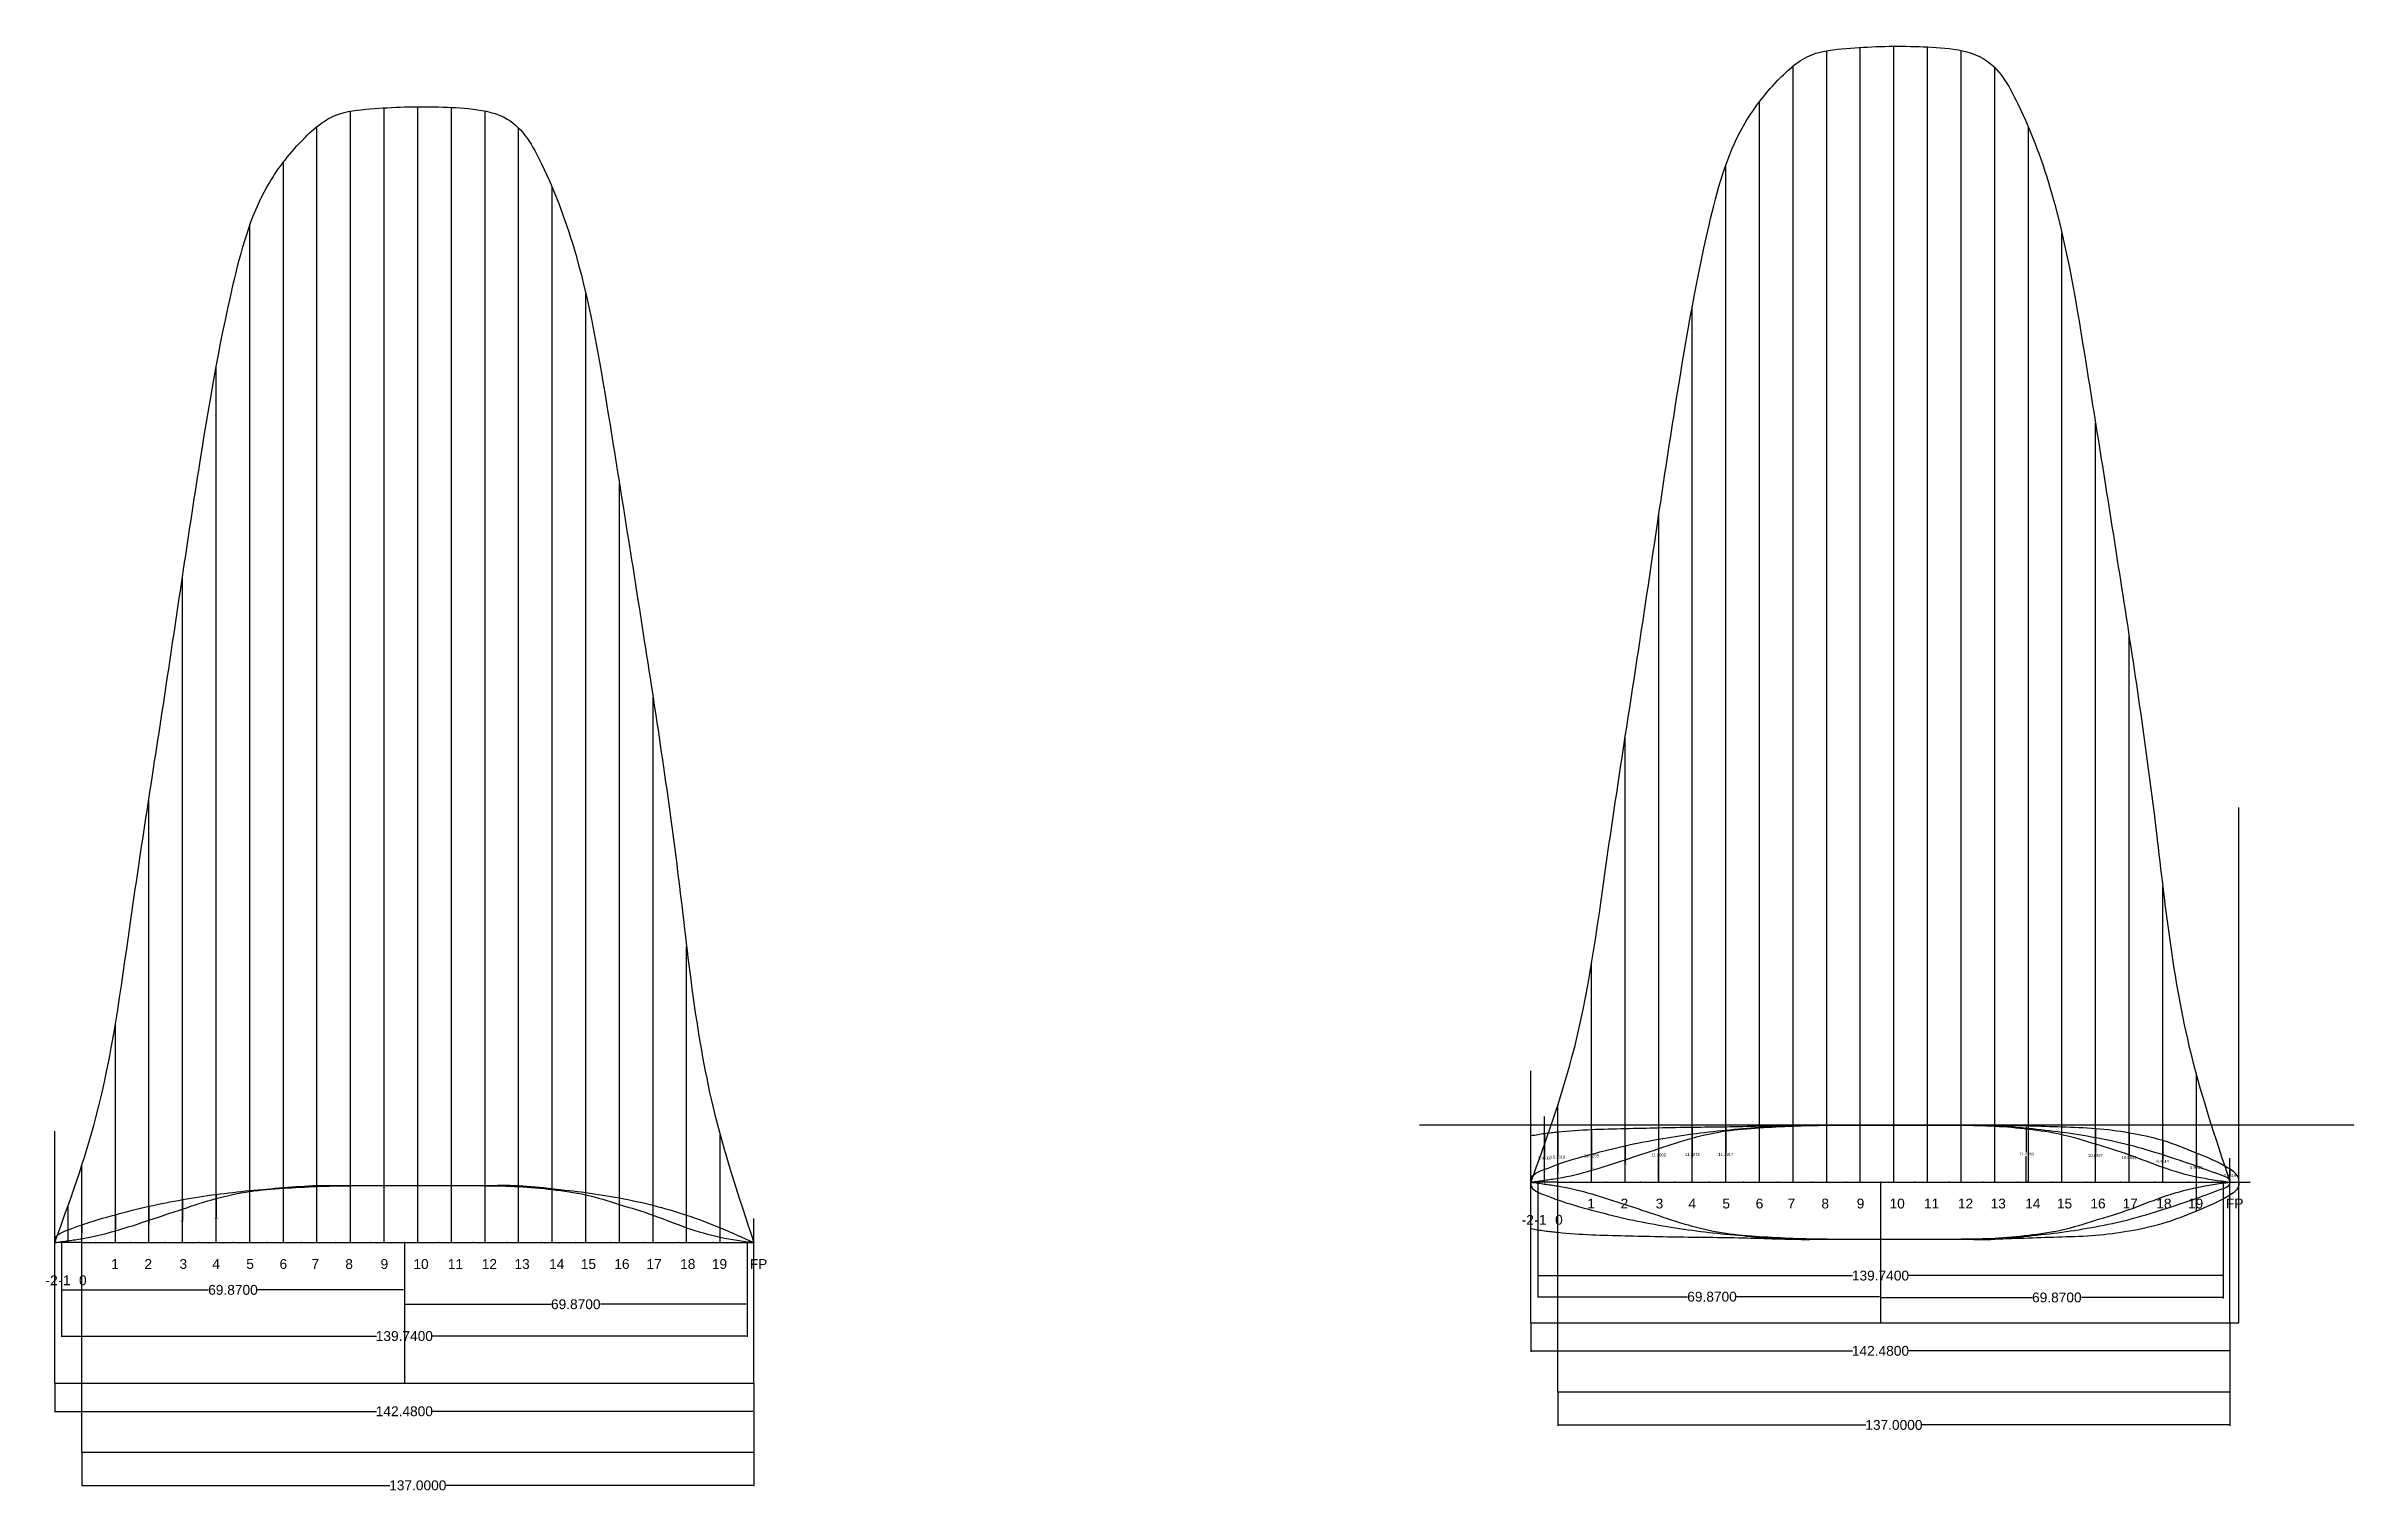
# Model space of a CAD drawing. Header units: inches. Extents: x 2352 to 5451, y 15 to 423.
# Drawn here: x 3919.6 to 4390, y 128.4 to 423.1 of the extents above; entities that cross this region are included whole.
import ezdxf

# ---------------------------------------------------------------- set-up
doc = ezdxf.new("R2010")
doc.units = ezdxf.units.IN
doc.header["$MEASUREMENT"] = 0
doc.styles.get("Standard").update_dxf_attribs({"font": 'arial.ttf'})
doc.dimstyles.get("Standard").update_dxf_attribs({"dimtxt": 0.18, "dimasz": 0.18, "dimexe": 0.18, "dimexo": 0.0625, "dimgap": 0.09, "dimtad": 0, "dimtih": 1, "dimtoh": 1, "dimdec": 4, "dimzin": 0, "dimdsep": 46, "dimtxsty": 'Standard', "dimcen": 0.09, "dimadec": 0, "dimazin": 0, "dimtfac": 1, "dimtdec": 4, "dimtofl": 0, "dimtmove": 0, "dimatfit": 3, "dimfxl": 1, "dimtolj": 1, "dimtzin": 0, "dimarcsym": 0})

msp = doc.modelspace()

# ---------------------------------------------------------------- texts
for s, p in [('1', (4233.74273, 186.1593)), ('2', (4240.5244, 186.1593)), ('3', (4247.67264, 186.1593)), ('4', (4254.36266, 186.1593)), ('5', (4261.28179, 186.1593)), ('6', (4268.06346, 186.1593)), ('7', (4274.5702, 186.1593)), ('8', (4281.46301, 186.1593)), ('9', (4288.65708, 186.1593)), ('10', (4295.3471, 186.1593)), ('11', (4302.35788, 186.1593)), ('12', (4309.27701, 186.1593)), ('13', (4315.94733, 186.1593)), ('14', (4323.00393, 186.1593)), ('15', (4329.46484, 186.1593)), ('16', (4336.29234, 186.1593)), ('17', (4342.84489, 186.1593)), ('18', (4349.7182, 186.1593)), ('19', (4356.17912, 186.1593)), ('FP', (4363.92305, 186.1593)), ('-2', (4220.36486, 182.83353)), ('-1', (4222.97672, 182.83353)), ('0', (4227.18513, 182.85011)), ('1', (3932.86149, 173.83441)), ('2', (3939.64316, 173.83441)), ('3', (3946.7914, 173.83441)), ('4', (3953.48142, 173.83441)), ('5', (3960.40056, 173.83441)), ('6', (3967.18222, 173.83441)), ('7', (3973.68896, 173.83441)), ('8', (3980.58178, 173.83441)), ('9', (3987.77584, 173.83441)), ('10', (3994.46586, 173.83441)), ('11', (4001.47664, 173.83441)), ('12', (4008.39578, 173.83441)), ('13', (4015.0661, 173.83441)), ('14', (4022.12269, 173.83441)), ('15', (4028.58361, 173.83441)), ('16', (4035.4111, 173.83441)), ('17', (4041.96365, 173.83441)), ('18', (4048.83697, 173.83441)), ('19', (4055.29788, 173.83441)), ('FP', (4063.04181, 173.83441)), ('-2', (3919.48362, 170.50865)), ('-1', (3922.09548, 170.50865)), ('0', (3926.30389, 170.52523))]:
    msp.add_text(s, height=2).set_placement(p)

# ---------------------------------------------------------------- blocks, each defined once
blk = doc.blocks.new('*D111')
at = {"color": 0, "lineweight": -2, "transparency": 16777216}
for p, q in [((3922.75, 179.14), (3922.75, 159.96)), ((4062.49, 179.14), (4062.49, 159.96)), ((3922.93, 160.14), (3986.93, 160.14)), ((4062.31, 160.14), (3998.32, 160.14))]:
    blk.add_line(p, q, dxfattribs=at)
at = {"color": 0, "transparency": 16777216}
for points in [[(3922.93, 160.17), (3922.93, 160.11), (3922.75, 160.14)], [(4062.31, 160.17), (4062.31, 160.11), (4062.49, 160.14)]]:
    blk.add_solid(points, dxfattribs=at)
at = {"layer": 'Defpoints', "color": 0, "transparency": 16777216}
for p in [(3922.75, 179.2), (4062.49, 179.2), (4062.49, 160.14)]:
    blk.add_point(p, dxfattribs=at)
at = {"color": 0, "transparency": 16777216, "insert": (3992.62, 160.14), "char_height": 2, "attachment_point": 5}
blk.add_mtext('\\A1;139.7400', dxfattribs=at)
blk = doc.blocks.new('*D152')
at = {"color": 0, "lineweight": -2, "transparency": 16777216}
for p, q in [((3992.62, 179.14), (3992.62, 166.44)), ((4062.49, 179.14), (4062.49, 166.44)), ((3992.8, 166.62), (4022.54, 166.62)), ((4062.31, 166.62), (4032.58, 166.62))]:
    blk.add_line(p, q, dxfattribs=at)
at = {"color": 0, "transparency": 16777216}
for points in [[(3992.8, 166.65), (3992.8, 166.59), (3992.62, 166.62)], [(4062.31, 166.65), (4062.31, 166.59), (4062.49, 166.62)]]:
    blk.add_solid(points, dxfattribs=at)
at = {"layer": 'Defpoints', "color": 0, "transparency": 16777216}
for p in [(3992.62, 179.2), (4062.49, 179.2), (4062.49, 166.62)]:
    blk.add_point(p, dxfattribs=at)
at = {"color": 0, "transparency": 16777216, "insert": (4027.56, 166.62), "char_height": 2, "attachment_point": 5}
blk.add_mtext('\\A1;69.8700', dxfattribs=at)
blk = doc.blocks.new('*D153')
at = {"color": 0, "lineweight": -2, "transparency": 16777216}
for p, q in [((3922.75, 179.14), (3922.75, 169.37)), ((3992.62, 179.14), (3992.62, 169.37)), ((3922.93, 169.55), (3952.67, 169.55)), ((3992.44, 169.55), (3962.71, 169.55))]:
    blk.add_line(p, q, dxfattribs=at)
at = {"color": 0, "transparency": 16777216}
for points in [[(3922.93, 169.58), (3922.93, 169.52), (3922.75, 169.55)], [(3992.44, 169.58), (3992.44, 169.52), (3992.62, 169.55)]]:
    blk.add_solid(points, dxfattribs=at)
at = {"layer": 'Defpoints', "color": 0, "transparency": 16777216}
for p in [(3922.75, 179.2), (3992.62, 179.2), (3922.75, 169.55)]:
    blk.add_point(p, dxfattribs=at)
at = {"color": 0, "transparency": 16777216, "insert": (3957.69, 169.55), "char_height": 2, "attachment_point": 5}
blk.add_mtext('\\A1;69.8700', dxfattribs=at)
blk = doc.blocks.new('*D154')
at = {"color": 0, "lineweight": -2, "transparency": 16777216}
for p, q in [((3921.38, 150.47), (3921.38, 144.62)), ((4063.86, 150.47), (4063.86, 144.62)), ((3921.56, 144.8), (3986.93, 144.8)), ((4063.68, 144.8), (3998.32, 144.8))]:
    blk.add_line(p, q, dxfattribs=at)
at = {"color": 0, "transparency": 16777216}
for points in [[(3921.56, 144.83), (3921.56, 144.77), (3921.38, 144.8)], [(4063.68, 144.83), (4063.68, 144.77), (4063.86, 144.8)]]:
    blk.add_solid(points, dxfattribs=at)
at = {"layer": 'Defpoints', "color": 0, "transparency": 16777216}
for p in [(3921.38, 150.53), (4063.86, 150.53), (4063.86, 144.8)]:
    blk.add_point(p, dxfattribs=at)
at = {"color": 0, "transparency": 16777216, "insert": (3992.62, 144.8), "char_height": 2, "attachment_point": 5}
blk.add_mtext('\\A1;142.4800', dxfattribs=at)
blk = doc.blocks.new('*D155')
at = {"color": 0, "lineweight": -2, "transparency": 16777216}
for p, q in [((3926.86, 136.33), (3926.86, 129.52)), ((4063.86, 136.33), (4063.86, 129.52)), ((3927.04, 129.7), (3989.67, 129.7)), ((4063.68, 129.7), (4001.06, 129.7))]:
    blk.add_line(p, q, dxfattribs=at)
at = {"color": 0, "transparency": 16777216}
for points in [[(3927.04, 129.73), (3927.04, 129.67), (3926.86, 129.7)], [(4063.68, 129.73), (4063.68, 129.67), (4063.86, 129.7)]]:
    blk.add_solid(points, dxfattribs=at)
at = {"layer": 'Defpoints', "color": 0, "transparency": 16777216}
for p in [(3926.86, 136.39), (4063.86, 136.39), (4063.86, 129.7)]:
    blk.add_point(p, dxfattribs=at)
at = {"color": 0, "transparency": 16777216, "insert": (3995.36, 129.7), "char_height": 2, "attachment_point": 5}
blk.add_mtext('\\A1;137.0000', dxfattribs=at)
blk = doc.blocks.new('*D157')
at = {"color": 0, "lineweight": -2, "transparency": 16777216}
for p, q in [((3926.86, 182.65), (3926.86, 181.2)), ((3926.86, 179.38), (3926.86, 180.84)), ((3926.93, 182.83), (3927.04, 182.83)), ((3926.93, 179.2), (3927.04, 179.2))]:
    blk.add_line(p, q, dxfattribs=at)
at = {"color": 0, "transparency": 16777216}
for points in [[(3926.83, 182.65), (3926.89, 182.65), (3926.86, 182.83)], [(3926.83, 179.38), (3926.89, 179.38), (3926.86, 179.2)]]:
    blk.add_solid(points, dxfattribs=at)
at = {"layer": 'Defpoints', "color": 0, "transparency": 16777216}
for p in [(3926.86, 182.83), (3926.86, 179.2), (3926.86, 179.2)]:
    blk.add_point(p, dxfattribs=at)
at = {"color": 0, "transparency": 16777216, "insert": (3926.86, 181.02), "char_height": 0.18, "attachment_point": 5}
blk.add_mtext('\\A1;3.6318', dxfattribs=at)
blk = doc.blocks.new('*D158')
at = {"color": 0, "lineweight": -2, "transparency": 16777216}
for p, q in [((3933.71, 184.71), (3933.71, 182.23)), ((3933.78, 184.89), (3933.89, 184.89)), ((3933.71, 179.38), (3933.71, 181.86)), ((3933.78, 179.2), (3933.89, 179.2))]:
    blk.add_line(p, q, dxfattribs=at)
at = {"color": 0, "transparency": 16777216}
for points in [[(3933.68, 184.71), (3933.74, 184.71), (3933.71, 184.89)], [(3933.68, 179.38), (3933.74, 179.38), (3933.71, 179.2)]]:
    blk.add_solid(points, dxfattribs=at)
at = {"layer": 'Defpoints', "color": 0, "transparency": 16777216}
for p in [(3933.71, 184.89), (3933.71, 179.2), (3933.71, 179.2)]:
    blk.add_point(p, dxfattribs=at)
at = {"color": 0, "transparency": 16777216, "insert": (3933.71, 182.05), "char_height": 0.18, "attachment_point": 5}
blk.add_mtext('\\A1;5.6864', dxfattribs=at)
blk = doc.blocks.new('*D159')
at = {"color": 0, "lineweight": -2, "transparency": 16777216}
for p, q in [((3940.56, 186.42), (3940.56, 183.08)), ((3940.63, 186.6), (3940.74, 186.6)), ((3940.56, 179.38), (3940.56, 182.72)), ((3940.63, 179.2), (3940.74, 179.2))]:
    blk.add_line(p, q, dxfattribs=at)
at = {"color": 0, "transparency": 16777216}
for points in [[(3940.53, 186.42), (3940.59, 186.42), (3940.56, 186.6)], [(3940.53, 179.38), (3940.59, 179.38), (3940.56, 179.2)]]:
    blk.add_solid(points, dxfattribs=at)
at = {"layer": 'Defpoints', "color": 0, "transparency": 16777216}
for p in [(3940.56, 186.6), (3940.56, 179.2), (3940.56, 179.2)]:
    blk.add_point(p, dxfattribs=at)
at = {"color": 0, "transparency": 16777216, "insert": (3940.56, 182.9), "char_height": 0.18, "attachment_point": 5}
blk.add_mtext('\\A1;7.4000', dxfattribs=at)
blk = doc.blocks.new('*D160')
at = {"color": 0, "lineweight": -2, "transparency": 16777216}
for p, q in [((3947.41, 187.78), (3947.41, 183.76)), ((3947.48, 187.96), (3947.59, 187.96)), ((3947.41, 179.38), (3947.41, 183.4)), ((3947.48, 179.2), (3947.59, 179.2))]:
    blk.add_line(p, q, dxfattribs=at)
at = {"color": 0, "transparency": 16777216}
for points in [[(3947.38, 187.78), (3947.44, 187.78), (3947.41, 187.96)], [(3947.38, 179.38), (3947.44, 179.38), (3947.41, 179.2)]]:
    blk.add_solid(points, dxfattribs=at)
at = {"layer": 'Defpoints', "color": 0, "transparency": 16777216}
for p in [(3947.41, 187.96), (3947.41, 179.2), (3947.41, 179.2)]:
    blk.add_point(p, dxfattribs=at)
at = {"color": 0, "transparency": 16777216, "insert": (3947.41, 183.58), "char_height": 0.18, "attachment_point": 5}
blk.add_mtext('\\A1;8.7553', dxfattribs=at)
blk = doc.blocks.new('*D161')
at = {"color": 0, "lineweight": -2, "transparency": 16777216}
for p, q in [((3954.26, 188.84), (3954.26, 184.29)), ((3954.33, 189.02), (3954.44, 189.02)), ((3954.26, 179.38), (3954.26, 183.93)), ((3954.33, 179.2), (3954.44, 179.2))]:
    blk.add_line(p, q, dxfattribs=at)
at = {"color": 0, "transparency": 16777216}
for points in [[(3954.23, 188.84), (3954.29, 188.84), (3954.26, 189.02)], [(3954.23, 179.38), (3954.29, 179.38), (3954.26, 179.2)]]:
    blk.add_solid(points, dxfattribs=at)
at = {"layer": 'Defpoints', "color": 0, "transparency": 16777216}
for p in [(3954.26, 189.02), (3954.26, 179.2), (3954.26, 179.2)]:
    blk.add_point(p, dxfattribs=at)
at = {"color": 0, "transparency": 16777216, "insert": (3954.26, 184.11), "char_height": 0.18, "attachment_point": 5}
blk.add_mtext('\\A1;9.8175', dxfattribs=at)
blk = doc.blocks.new('*D112')
at = {"color": 0, "lineweight": -2, "transparency": 16777216}
for p, q in [((4223.63, 191.46), (4223.63, 172.28)), ((4363.37, 191.46), (4363.37, 172.28)), ((4223.81, 172.46), (4287.81, 172.46)), ((4363.19, 172.46), (4299.2, 172.46))]:
    blk.add_line(p, q, dxfattribs=at)
at = {"color": 0, "transparency": 16777216}
for points in [[(4223.81, 172.49), (4223.81, 172.43), (4223.63, 172.46)], [(4363.19, 172.49), (4363.19, 172.43), (4363.37, 172.46)]]:
    blk.add_solid(points, dxfattribs=at)
at = {"layer": 'Defpoints', "color": 0, "transparency": 16777216}
for p in [(4223.63, 191.53), (4363.37, 191.53), (4363.37, 172.46)]:
    blk.add_point(p, dxfattribs=at)
at = {"color": 0, "transparency": 16777216, "insert": (4293.5, 172.46), "char_height": 2, "attachment_point": 5}
blk.add_mtext('\\A1;139.7400', dxfattribs=at)
blk = doc.blocks.new('*D162')
at = {"color": 0, "lineweight": -2, "transparency": 16777216}
for p, q in [((4293.5, 191.46), (4293.5, 167.82)), ((4363.37, 191.46), (4363.37, 167.82)), ((4293.68, 168), (4324.43, 168)), ((4363.19, 168), (4334.47, 168))]:
    blk.add_line(p, q, dxfattribs=at)
at = {"color": 0, "transparency": 16777216}
for points in [[(4293.68, 168.03), (4293.68, 167.97), (4293.5, 168)], [(4363.19, 168.03), (4363.19, 167.97), (4363.37, 168)]]:
    blk.add_solid(points, dxfattribs=at)
at = {"layer": 'Defpoints', "color": 0, "transparency": 16777216}
for p in [(4293.5, 191.53), (4363.37, 191.53), (4363.37, 168)]:
    blk.add_point(p, dxfattribs=at)
at = {"color": 0, "transparency": 16777216, "insert": (4329.45, 168), "char_height": 2, "attachment_point": 5}
blk.add_mtext('\\A1;69.8700', dxfattribs=at)
blk = doc.blocks.new('*D163')
at = {"color": 0, "lineweight": -2, "transparency": 16777216}
for p, q in [((4223.63, 191.46), (4223.63, 167.98)), ((4293.5, 191.46), (4293.5, 167.98)), ((4223.81, 168.16), (4254.15, 168.16)), ((4293.32, 168.16), (4264.19, 168.16))]:
    blk.add_line(p, q, dxfattribs=at)
at = {"color": 0, "transparency": 16777216}
for points in [[(4223.81, 168.19), (4223.81, 168.13), (4223.63, 168.16)], [(4293.32, 168.19), (4293.32, 168.13), (4293.5, 168.16)]]:
    blk.add_solid(points, dxfattribs=at)
at = {"layer": 'Defpoints', "color": 0, "transparency": 16777216}
for p in [(4223.63, 191.53), (4293.5, 191.53), (4223.63, 168.16)]:
    blk.add_point(p, dxfattribs=at)
at = {"color": 0, "transparency": 16777216, "insert": (4259.17, 168.16), "char_height": 2, "attachment_point": 5}
blk.add_mtext('\\A1;69.8700', dxfattribs=at)
blk = doc.blocks.new('*D164')
at = {"color": 0, "lineweight": -2, "transparency": 16777216}
for p, q in [((4222.26, 162.79), (4222.26, 156.94)), ((4364.74, 162.79), (4364.74, 156.94)), ((4222.44, 157.12), (4287.81, 157.12)), ((4364.56, 157.12), (4299.2, 157.12))]:
    blk.add_line(p, q, dxfattribs=at)
at = {"color": 0, "transparency": 16777216}
for points in [[(4222.44, 157.15), (4222.44, 157.09), (4222.26, 157.12)], [(4364.56, 157.15), (4364.56, 157.09), (4364.74, 157.12)]]:
    blk.add_solid(points, dxfattribs=at)
at = {"layer": 'Defpoints', "color": 0, "transparency": 16777216}
for p in [(4222.26, 162.86), (4364.74, 162.86), (4364.74, 157.12)]:
    blk.add_point(p, dxfattribs=at)
at = {"color": 0, "transparency": 16777216, "insert": (4293.5, 157.12), "char_height": 2, "attachment_point": 5}
blk.add_mtext('\\A1;142.4800', dxfattribs=at)
blk = doc.blocks.new('*D165')
at = {"color": 0, "lineweight": -2, "transparency": 16777216}
for p, q in [((4227.74, 148.66), (4227.74, 141.84)), ((4364.74, 148.66), (4364.74, 141.84)), ((4227.92, 142.02), (4290.55, 142.02)), ((4364.56, 142.02), (4301.94, 142.02))]:
    blk.add_line(p, q, dxfattribs=at)
at = {"color": 0, "transparency": 16777216}
for points in [[(4227.92, 142.05), (4227.92, 141.99), (4227.74, 142.02)], [(4364.56, 142.05), (4364.56, 141.99), (4364.74, 142.02)]]:
    blk.add_solid(points, dxfattribs=at)
at = {"layer": 'Defpoints', "color": 0, "transparency": 16777216}
for p in [(4227.74, 148.72), (4364.74, 148.72), (4364.74, 142.02)]:
    blk.add_point(p, dxfattribs=at)
at = {"color": 0, "transparency": 16777216, "insert": (4296.24, 142.02), "char_height": 2, "attachment_point": 5}
blk.add_mtext('\\A1;137.0000', dxfattribs=at)
blk = doc.blocks.new('*D166')
at = {"color": 0, "lineweight": -2, "transparency": 16777216}
for p, q in [((4227.74, 194.98), (4227.74, 193.53)), ((4227.74, 191.71), (4227.74, 193.16)), ((4227.81, 195.16), (4227.92, 195.16)), ((4227.81, 191.53), (4227.92, 191.53))]:
    blk.add_line(p, q, dxfattribs=at)
at = {"color": 0, "transparency": 16777216}
for points in [[(4227.71, 194.98), (4227.77, 194.98), (4227.74, 195.16)], [(4227.71, 191.71), (4227.77, 191.71), (4227.74, 191.53)]]:
    blk.add_solid(points, dxfattribs=at)
at = {"layer": 'Defpoints', "color": 0, "transparency": 16777216}
for p in [(4227.74, 195.16), (4227.74, 191.53), (4227.74, 191.53)]:
    blk.add_point(p, dxfattribs=at)
at = {"color": 0, "transparency": 16777216, "insert": (4227.74, 193.34), "char_height": 0.18, "attachment_point": 5}
blk.add_mtext('\\A1;3.6318', dxfattribs=at)
blk = doc.blocks.new('*D167')
at = {"color": 0, "lineweight": -2, "transparency": 16777216}
for p, q in [((4234.59, 197.03), (4234.59, 194.55)), ((4234.59, 191.71), (4234.59, 194.19)), ((4234.66, 197.21), (4234.77, 197.21)), ((4234.66, 191.53), (4234.77, 191.53))]:
    blk.add_line(p, q, dxfattribs=at)
at = {"color": 0, "transparency": 16777216}
for points in [[(4234.56, 197.03), (4234.62, 197.03), (4234.59, 197.21)], [(4234.56, 191.71), (4234.62, 191.71), (4234.59, 191.53)]]:
    blk.add_solid(points, dxfattribs=at)
at = {"layer": 'Defpoints', "color": 0, "transparency": 16777216}
for p in [(4234.59, 197.21), (4234.59, 191.53), (4234.59, 191.53)]:
    blk.add_point(p, dxfattribs=at)
at = {"color": 0, "transparency": 16777216, "insert": (4234.59, 194.37), "char_height": 0.18, "attachment_point": 5}
blk.add_mtext('\\A1;5.6864', dxfattribs=at)
blk = doc.blocks.new('*D168')
at = {"color": 0, "lineweight": -2, "transparency": 16777216}
for p, q in [((4241.44, 198.75), (4241.44, 195.41)), ((4241.51, 198.93), (4241.62, 198.93)), ((4241.44, 191.71), (4241.44, 195.05)), ((4241.51, 191.53), (4241.62, 191.53))]:
    blk.add_line(p, q, dxfattribs=at)
at = {"color": 0, "transparency": 16777216}
for points in [[(4241.41, 198.75), (4241.47, 198.75), (4241.44, 198.93)], [(4241.41, 191.71), (4241.47, 191.71), (4241.44, 191.53)]]:
    blk.add_solid(points, dxfattribs=at)
at = {"layer": 'Defpoints', "color": 0, "transparency": 16777216}
for p in [(4241.44, 198.93), (4241.44, 191.53), (4241.44, 191.53)]:
    blk.add_point(p, dxfattribs=at)
at = {"color": 0, "transparency": 16777216, "insert": (4241.44, 195.23), "char_height": 0.18, "attachment_point": 5}
blk.add_mtext('\\A1;7.4000', dxfattribs=at)
blk = doc.blocks.new('*D169')
at = {"color": 0, "lineweight": -2, "transparency": 16777216}
for p, q in [((4248.29, 200.1), (4248.29, 196.09)), ((4248.36, 200.28), (4248.47, 200.28)), ((4248.29, 191.71), (4248.29, 195.72)), ((4248.36, 191.53), (4248.47, 191.53))]:
    blk.add_line(p, q, dxfattribs=at)
at = {"color": 0, "transparency": 16777216}
for points in [[(4248.26, 200.1), (4248.32, 200.1), (4248.29, 200.28)], [(4248.26, 191.71), (4248.32, 191.71), (4248.29, 191.53)]]:
    blk.add_solid(points, dxfattribs=at)
at = {"layer": 'Defpoints', "color": 0, "transparency": 16777216}
for p in [(4248.29, 200.28), (4248.29, 191.53), (4248.29, 191.53)]:
    blk.add_point(p, dxfattribs=at)
at = {"color": 0, "transparency": 16777216, "insert": (4248.29, 195.9), "char_height": 0.18, "attachment_point": 5}
blk.add_mtext('\\A1;8.7553', dxfattribs=at)
blk = doc.blocks.new('*D170')
at = {"color": 0, "lineweight": -2, "transparency": 16777216}
for p, q in [((4255.14, 201.16), (4255.14, 196.62)), ((4255.21, 201.34), (4255.32, 201.34)), ((4255.14, 191.71), (4255.14, 196.25)), ((4255.21, 191.53), (4255.32, 191.53))]:
    blk.add_line(p, q, dxfattribs=at)
at = {"color": 0, "transparency": 16777216}
for points in [[(4255.11, 201.16), (4255.17, 201.16), (4255.14, 201.34)], [(4255.11, 191.71), (4255.17, 191.71), (4255.14, 191.53)]]:
    blk.add_solid(points, dxfattribs=at)
at = {"layer": 'Defpoints', "color": 0, "transparency": 16777216}
for p in [(4255.14, 201.34), (4255.14, 191.53), (4255.14, 191.53)]:
    blk.add_point(p, dxfattribs=at)
at = {"color": 0, "transparency": 16777216, "insert": (4255.14, 196.44), "char_height": 0.18, "attachment_point": 5}
blk.add_mtext('\\A1;9.8175', dxfattribs=at)
blk = doc.blocks.new('*D113')
at = {"color": 0, "lineweight": -2, "transparency": 16777216}
for p, q in [((4225, 201.24), (4225, 196.83)), ((4225.02, 201.42), (4225.18, 201.42)), ((4225, 191.64), (4225, 196.04)), ((4225.04, 191.46), (4225.18, 191.46))]:
    blk.add_line(p, q, dxfattribs=at)
at = {"color": 0, "transparency": 16777216}
for points in [[(4224.97, 201.24), (4225.03, 201.24), (4225, 201.42)], [(4224.97, 191.64), (4225.03, 191.64), (4225, 191.46)]]:
    blk.add_solid(points, dxfattribs=at)
at = {"layer": 'Defpoints', "color": 0, "transparency": 16777216}
for p in [(4224.96, 201.42), (4224.97, 191.46), (4225, 191.46)]:
    blk.add_point(p, dxfattribs=at)
at = {"color": 0, "transparency": 16777216, "insert": (4225, 196.44), "char_height": 0.6, "attachment_point": 5}
blk.add_mtext('\\A1;9.9612', dxfattribs=at)
blk = doc.blocks.new('*D176')
at = {"color": 0, "lineweight": -2, "transparency": 16777216}
for p, q in [((4227.74, 201.58), (4227.74, 197.04)), ((4227.81, 201.76), (4227.92, 201.76)), ((4227.74, 191.71), (4227.74, 196.25)), ((4227.81, 191.53), (4227.92, 191.53))]:
    blk.add_line(p, q, dxfattribs=at)
at = {"color": 0, "transparency": 16777216}
for points in [[(4227.71, 201.58), (4227.77, 201.58), (4227.74, 201.76)], [(4227.71, 191.71), (4227.77, 191.71), (4227.74, 191.53)]]:
    blk.add_solid(points, dxfattribs=at)
at = {"layer": 'Defpoints', "color": 0, "transparency": 16777216}
for p in [(4227.74, 201.76), (4227.74, 191.53), (4227.74, 191.53)]:
    blk.add_point(p, dxfattribs=at)
at = {"color": 0, "transparency": 16777216, "insert": (4227.74, 196.64), "char_height": 0.6, "attachment_point": 5}
blk.add_mtext('\\A1;10.2318', dxfattribs=at)
blk = doc.blocks.new('*D177')
at = {"color": 0, "lineweight": -2, "transparency": 16777216}
for p, q in [((4234.59, 202.07), (4234.59, 197.29)), ((4234.66, 202.25), (4234.77, 202.25)), ((4234.59, 191.71), (4234.59, 196.49)), ((4234.66, 191.53), (4234.77, 191.53))]:
    blk.add_line(p, q, dxfattribs=at)
at = {"color": 0, "transparency": 16777216}
for points in [[(4234.56, 202.07), (4234.62, 202.07), (4234.59, 202.25)], [(4234.56, 191.71), (4234.62, 191.71), (4234.59, 191.53)]]:
    blk.add_solid(points, dxfattribs=at)
at = {"layer": 'Defpoints', "color": 0, "transparency": 16777216}
for p in [(4234.59, 202.25), (4234.59, 191.53), (4234.59, 191.53)]:
    blk.add_point(p, dxfattribs=at)
at = {"color": 0, "transparency": 16777216, "insert": (4234.59, 196.89), "char_height": 0.6, "attachment_point": 5}
blk.add_mtext('\\A1;10.7255', dxfattribs=at)
blk = doc.blocks.new('*D179')
at = {"color": 0, "lineweight": -2, "transparency": 16777216}
for p, q in [((4248.29, 202.44), (4248.29, 197.47)), ((4248.36, 202.62), (4248.47, 202.62)), ((4248.29, 191.71), (4248.29, 196.68)), ((4248.36, 191.53), (4248.47, 191.53))]:
    blk.add_line(p, q, dxfattribs=at)
at = {"color": 0, "transparency": 16777216}
for points in [[(4248.26, 202.44), (4248.32, 202.44), (4248.29, 202.62)], [(4248.26, 191.71), (4248.32, 191.71), (4248.29, 191.53)]]:
    blk.add_solid(points, dxfattribs=at)
at = {"layer": 'Defpoints', "color": 0, "transparency": 16777216}
for p in [(4248.29, 202.62), (4248.29, 191.53), (4248.29, 191.53)]:
    blk.add_point(p, dxfattribs=at)
at = {"color": 0, "transparency": 16777216, "insert": (4248.29, 197.07), "char_height": 0.6, "attachment_point": 5}
blk.add_mtext('\\A1;11.0902', dxfattribs=at)
blk = doc.blocks.new('*D180')
at = {"color": 0, "lineweight": -2, "transparency": 16777216}
for p, q in [((4255.14, 202.55), (4255.14, 197.53)), ((4255.21, 202.73), (4255.32, 202.73)), ((4255.14, 191.71), (4255.14, 196.73)), ((4255.26, 191.53), (4254.96, 191.53))]:
    blk.add_line(p, q, dxfattribs=at)
at = {"color": 0, "transparency": 16777216}
for points in [[(4255.11, 202.55), (4255.17, 202.55), (4255.14, 202.73)], [(4255.11, 191.71), (4255.17, 191.71), (4255.14, 191.53)]]:
    blk.add_solid(points, dxfattribs=at)
at = {"layer": 'Defpoints', "color": 0, "transparency": 16777216}
for p in [(4255.14, 202.73), (4255.14, 191.53), (4255.32, 191.53)]:
    blk.add_point(p, dxfattribs=at)
at = {"color": 0, "transparency": 16777216, "insert": (4255.14, 197.13), "char_height": 0.6, "attachment_point": 5}
blk.add_mtext('\\A1;11.2072', dxfattribs=at)
blk = doc.blocks.new('*D181')
at = {"color": 0, "lineweight": -2, "transparency": 16777216}
for p, q in [((4261.99, 202.64), (4261.99, 197.57)), ((4262.06, 202.82), (4262.17, 202.82)), ((4261.99, 191.71), (4261.99, 196.78)), ((4262.06, 191.53), (4262.17, 191.53))]:
    blk.add_line(p, q, dxfattribs=at)
at = {"color": 0, "transparency": 16777216}
for points in [[(4261.96, 202.64), (4262.02, 202.64), (4261.99, 202.82)], [(4261.96, 191.71), (4262.02, 191.71), (4261.99, 191.53)]]:
    blk.add_solid(points, dxfattribs=at)
at = {"layer": 'Defpoints', "color": 0, "transparency": 16777216}
for p in [(4261.99, 202.82), (4261.99, 191.53), (4261.99, 191.53)]:
    blk.add_point(p, dxfattribs=at)
at = {"color": 0, "transparency": 16777216, "insert": (4261.99, 197.17), "char_height": 0.6, "attachment_point": 5}
blk.add_mtext('\\A1;11.2917', dxfattribs=at)
blk = doc.blocks.new('*D183')
at = {"color": 0, "lineweight": -2, "transparency": 16777216}
for p, q in [((4364.74, 193.98), (4364.74, 193.24)), ((4364.81, 194.16), (4364.92, 194.16)), ((4364.74, 191.71), (4364.74, 192.45)), ((4364.81, 191.53), (4364.92, 191.53))]:
    blk.add_line(p, q, dxfattribs=at)
at = {"color": 0, "transparency": 16777216}
for points in [[(4364.71, 193.98), (4364.77, 193.98), (4364.74, 194.16)], [(4364.71, 191.71), (4364.77, 191.71), (4364.74, 191.53)]]:
    blk.add_solid(points, dxfattribs=at)
at = {"layer": 'Defpoints', "color": 0, "transparency": 16777216}
for p in [(4364.74, 194.16), (4364.74, 191.53), (4364.74, 191.53)]:
    blk.add_point(p, dxfattribs=at)
at = {"color": 0, "transparency": 16777216, "insert": (4364.74, 192.84), "char_height": 0.6, "attachment_point": 5}
blk.add_mtext('\\A1;2.6319', dxfattribs=at)
blk = doc.blocks.new('*D184')
at = {"color": 0, "lineweight": -2, "transparency": 16777216}
for p, q in [((4357.89, 197.27), (4357.89, 194.89)), ((4357.89, 191.71), (4357.89, 194.09)), ((4357.96, 197.45), (4358.07, 197.45)), ((4357.96, 191.53), (4358.07, 191.53))]:
    blk.add_line(p, q, dxfattribs=at)
at = {"color": 0, "transparency": 16777216}
for points in [[(4357.86, 197.27), (4357.92, 197.27), (4357.89, 197.45)], [(4357.86, 191.71), (4357.92, 191.71), (4357.89, 191.53)]]:
    blk.add_solid(points, dxfattribs=at)
at = {"layer": 'Defpoints', "color": 0, "transparency": 16777216}
for p in [(4357.89, 197.45), (4357.89, 191.53), (4357.89, 191.53)]:
    blk.add_point(p, dxfattribs=at)
at = {"color": 0, "transparency": 16777216, "insert": (4357.89, 194.49), "char_height": 0.6, "attachment_point": 5}
blk.add_mtext('\\A1;5.9250', dxfattribs=at)
blk = doc.blocks.new('*D185')
at = {"color": 0, "lineweight": -2, "transparency": 16777216}
for p, q in [((4351.04, 199.81), (4351.04, 196.15)), ((4351.11, 199.99), (4351.22, 199.99)), ((4351.04, 191.71), (4351.04, 195.36)), ((4351.11, 191.53), (4351.22, 191.53))]:
    blk.add_line(p, q, dxfattribs=at)
at = {"color": 0, "transparency": 16777216}
for points in [[(4351.01, 199.81), (4351.07, 199.81), (4351.04, 199.99)], [(4351.01, 191.71), (4351.07, 191.71), (4351.04, 191.53)]]:
    blk.add_solid(points, dxfattribs=at)
at = {"layer": 'Defpoints', "color": 0, "transparency": 16777216}
for p in [(4351.04, 199.99), (4351.04, 191.53), (4351.04, 191.53)]:
    blk.add_point(p, dxfattribs=at)
at = {"color": 0, "transparency": 16777216, "insert": (4351.04, 195.76), "char_height": 0.6, "attachment_point": 5}
blk.add_mtext('\\A1;8.4614', dxfattribs=at)
blk = doc.blocks.new('*D186')
at = {"color": 0, "lineweight": -2, "transparency": 16777216}
for p, q in [((4344.19, 201.36), (4344.19, 196.93)), ((4344.26, 201.54), (4344.37, 201.54)), ((4344.19, 191.71), (4344.19, 196.14)), ((4344.26, 191.53), (4344.37, 191.53))]:
    blk.add_line(p, q, dxfattribs=at)
at = {"color": 0, "transparency": 16777216}
for points in [[(4344.16, 201.36), (4344.22, 201.36), (4344.19, 201.54)], [(4344.16, 191.71), (4344.22, 191.71), (4344.19, 191.53)]]:
    blk.add_solid(points, dxfattribs=at)
at = {"layer": 'Defpoints', "color": 0, "transparency": 16777216}
for p in [(4344.19, 201.54), (4344.19, 191.53), (4344.19, 191.53)]:
    blk.add_point(p, dxfattribs=at)
at = {"color": 0, "transparency": 16777216, "insert": (4344.19, 196.53), "char_height": 0.6, "attachment_point": 5}
blk.add_mtext('\\A1;10.0091', dxfattribs=at)
blk = doc.blocks.new('*D187')
at = {"color": 0, "lineweight": -2, "transparency": 16777216}
for p, q in [((4337.41, 202.42), (4337.52, 202.42)), ((4337.34, 202.24), (4337.34, 197.37)), ((4337.34, 191.71), (4337.34, 196.58)), ((4337.41, 191.53), (4337.52, 191.53))]:
    blk.add_line(p, q, dxfattribs=at)
at = {"color": 0, "transparency": 16777216}
for points in [[(4337.31, 202.24), (4337.37, 202.24), (4337.34, 202.42)], [(4337.31, 191.71), (4337.37, 191.71), (4337.34, 191.53)]]:
    blk.add_solid(points, dxfattribs=at)
at = {"layer": 'Defpoints', "color": 0, "transparency": 16777216}
for p in [(4337.34, 202.42), (4337.34, 191.53), (4337.34, 191.53)]:
    blk.add_point(p, dxfattribs=at)
at = {"color": 0, "transparency": 16777216, "insert": (4337.34, 196.97), "char_height": 0.6, "attachment_point": 5}
blk.add_mtext('\\A1;10.8927', dxfattribs=at)
blk = doc.blocks.new('*D189')
at = {"color": 0, "lineweight": -2, "transparency": 16777216}
for p, q in [((4323.58, 202.97), (4323.05, 202.97)), ((4323.23, 202.79), (4323.23, 197.64)), ((4323.23, 191.71), (4323.23, 196.85)), ((4323.58, 191.53), (4323.05, 191.53))]:
    blk.add_line(p, q, dxfattribs=at)
at = {"color": 0, "transparency": 16777216}
for points in [[(4323.2, 202.79), (4323.26, 202.79), (4323.23, 202.97)], [(4323.2, 191.71), (4323.26, 191.71), (4323.23, 191.53)]]:
    blk.add_solid(points, dxfattribs=at)
at = {"layer": 'Defpoints', "color": 0, "transparency": 16777216}
for p in [(4323.64, 202.97), (4323.23, 191.53), (4323.64, 191.53)]:
    blk.add_point(p, dxfattribs=at)
at = {"color": 0, "transparency": 16777216, "insert": (4323.23, 197.25), "char_height": 0.6, "attachment_point": 5}
blk.add_mtext('\\A1;11.4383', dxfattribs=at)

# ---------------------------------------------------------------- dimensions: what is measured, and where the dimension line sits
for base, p1, p2, picture, middle in [((4248.29492, 191.52716), (4248.29492, 202.61736), (4248.29492, 191.52716), '*D179', (4248.29492, 197.07226)), ((4255.14492, 191.52716), (4255.14492, 202.73432), (4255.32492, 191.52716), '*D180', (4255.14492, 197.13074)), ((4261.99492, 191.52716), (4261.99492, 202.8189), (4261.99492, 191.52716), '*D181', (4261.99492, 197.17303)), ((4323.233422, 191.527165), (4323.644925, 202.965508), (4323.644925, 191.527165), '*D189', (4323.233422, 197.246336)), ((4337.34492, 191.52716), (4337.34492, 202.41984), (4337.34492, 191.52716), '*D187', (4337.34492, 196.9735)), ((4225.00492, 191.45696), (4224.96198, 201.41816), (4224.9732, 191.45696), '*D113', (4225.00492, 196.43756)), ((4227.74492, 191.52716), (4227.74492, 201.75894), (4227.74492, 191.52716), '*D176', (4227.74492, 196.64305)), ((4234.59492, 191.52716), (4234.59492, 202.25266), (4234.59492, 191.52716), '*D177', (4234.59492, 196.88991)), ((4344.19492, 191.52716), (4344.19492, 201.53629), (4344.19492, 191.52716), '*D186', (4344.19492, 196.53173)), ((4351.04492, 191.52716), (4351.04492, 199.98859), (4351.04492, 191.52716), '*D185', (4351.04492, 195.75788)), ((4357.89492, 191.52716), (4357.89492, 197.45216), (4357.89492, 191.52716), '*D184', (4357.89492, 194.48966)), ((4364.74492, 191.52716), (4364.74492, 194.15904), (4364.74492, 191.52716), '*D183', (4364.74492, 192.8431))]:
    dim = msp.add_linear_dim(base=base, p1=p1, p2=p2, angle=90, dimstyle='Standard', override={"dimtxt": 0.6})
    dim.commit()
    dim.dimension.update_dxf_attribs({"geometry": picture, "text_midpoint": middle})
at = {"color": 1}
for base, p1, p2, picture, middle in [((4241.44492, 191.52716), (4241.44492, 198.92716), (4241.44492, 191.52716), '*D168', (4241.44492, 195.22716)), ((4248.294925, 191.527165), (4248.294925, 200.282507), (4248.294925, 191.527165), '*D169', (4248.294925, 195.904836)), ((4255.14492, 191.52716), (4255.14492, 201.34464), (4255.14492, 191.52716), '*D170', (4255.14492, 196.4359)), ((4227.74492, 191.52716), (4227.74492, 195.15896), (4227.74492, 191.52716), '*D166', (4227.74492, 193.34306)), ((4234.59492, 191.52716), (4234.59492, 197.21358), (4234.59492, 191.52716), '*D167', (4234.59492, 194.37037)), ((3954.26369, 179.20228), (3954.26369, 189.01976), (3954.26369, 179.20228), '*D161', (3954.26369, 184.11102)), ((3933.71369, 179.20228), (3933.71369, 184.8887), (3933.71369, 179.20228), '*D158', (3933.71369, 182.04549)), ((3940.56369, 179.20228), (3940.56369, 186.60228), (3940.56369, 179.20228), '*D159', (3940.56369, 182.90228)), ((3947.41369, 179.20228), (3947.41369, 187.95762), (3947.41369, 179.20228), '*D160', (3947.41369, 183.57995)), ((3926.86369, 179.20228), (3926.86369, 182.83407), (3926.86369, 179.20228), '*D157', (3926.86369, 181.01818))]:
    dim = msp.add_linear_dim(base=base, p1=p1, p2=p2, angle=90, dimstyle='Standard', dxfattribs=at)
    dim.commit()
    dim.dimension.update_dxf_attribs({"geometry": picture, "text_midpoint": middle})
for base, p1, p2, picture, middle in [((4363.37492, 172.46445), (4223.63492, 191.52716), (4363.37492, 191.52716), '*D112', (4293.50492, 172.46445)), ((4062.49369, 160.13956), (3922.75369, 179.20228), (4062.49369, 179.20228), '*D111', (3992.62369, 160.13956)), ((3922.75369, 169.54967), (3992.62369, 179.20228), (3922.75369, 179.20228), '*D153', (3957.68869, 169.54967)), ((4062.49369, 166.61926), (3992.62369, 179.20228), (4062.49369, 179.20228), '*D152', (4027.55869, 166.61926)), ((4364.74492, 157.12434), (4222.26492, 162.85587), (4364.74492, 162.85587), '*D164', (4293.50492, 157.12434)), ((4063.86369, 144.79946), (3921.38369, 150.53099), (4063.86369, 150.53099), '*D154', (3992.62369, 144.79946)), ((4364.74492, 142.02392), (4227.74492, 148.71767), (4364.74492, 148.71767), '*D165', (4296.24492, 142.02392)), ((4063.86369, 129.69904), (3926.86369, 136.39279), (4063.86369, 136.39279), '*D155', (3995.36369, 129.69904))]:
    dim = msp.add_linear_dim(base=base, p1=p1, p2=p2, dimstyle='Standard', override={"dimtxt": 2}, dxfattribs=at)
    dim.commit()
    dim.dimension.update_dxf_attribs({"geometry": picture, "text_midpoint": middle})
for base, p2, picture, middle in [((4223.63492, 168.16389), (4223.63492, 191.52716), '*D163', (4259.16908, 168.16389)), ((4363.37492, 167.99778), (4363.37492, 191.52716), '*D162', (4329.45446, 167.99778))]:
    dim = msp.add_linear_dim(base=base, p1=(4293.50492, 191.52716), p2=p2, dimstyle='Standard', override={"dimtxt": 2}, dxfattribs=at)
    dim.commit()
    dim.dimension.update_dxf_attribs({"geometry": picture, "text_midpoint": middle, "dimtype": 160})

# ---------------------------------------------------------------- linework, layer by layer
for p, q in [((4275.69492, 191.52716), (4275.69492, 419.03233)), ((4282.54492, 191.52716), (4282.54492, 422.16944)), ((4289.39492, 191.52716), (4289.39492, 422.82855)), ((4296.24492, 191.52716), (4296.24492, 423.07222)), ((4303.09492, 191.52716), (4303.09492, 422.94144)), ((4309.94492, 191.52716), (4309.94492, 422.19519)), ((4316.79492, 191.52716), (4316.79492, 418.7175)), ((3981.66369, 179.20228), (3981.66369, 409.84456)), ((3988.51369, 179.20228), (3988.51369, 410.50367)), ((3995.36369, 179.20228), (3995.36369, 410.74734)), ((4002.21369, 179.20228), (4002.21369, 410.61656)), ((4009.06369, 179.20228), (4009.06369, 409.87031)), ((4268.84492, 191.52716), (4268.84492, 411.77064)), ((3974.81369, 179.20228), (3974.81369, 406.70745)), ((4015.91369, 179.20228), (4015.91369, 406.39262)), ((4323.64492, 191.52716), (4323.64492, 406.6428)), ((3967.96369, 179.20228), (3967.96369, 399.44576)), ((4261.99492, 191.52716), (4261.99492, 398.90235)), ((4022.76369, 179.20228), (4022.76369, 394.31792)), ((3961.11369, 179.20228), (3961.11369, 386.57747)), ((4330.49492, 191.52716), (4330.49492, 384.94589)), ((4029.61369, 179.20228), (4029.61369, 372.621)), ((4255.14492, 191.52716), (4255.14492, 370.07059)), ((3954.26369, 179.20228), (3954.26369, 357.74571)), ((4337.34492, 191.52716), (4337.34492, 346.24785)), ((4036.46369, 179.20228), (4036.46369, 333.92296)), ((4248.29492, 191.52716), (4248.29492, 327.38853)), ((3947.41369, 179.20228), (3947.41369, 315.06364)), ((4344.19492, 191.52716), (4344.19492, 302.72177)), ((4043.31369, 179.20228), (4043.31369, 290.39689)), ((4241.44492, 191.52716), (4241.44492, 282.07977)), ((3940.56369, 179.20228), (3940.56369, 269.75488)), ((4366.54692, 162.85587), (4366.54692, 267.88262)), ((4351.04492, 191.52716), (4351.04492, 251.7985)), ((4050.16369, 179.20228), (4050.16369, 239.47362)), ((4234.59492, 191.52716), (4234.59492, 235.99609)), ((3933.71369, 179.20228), (3933.71369, 223.67121)), ((4222.26492, 162.85587), (4222.26492, 214.23176)), ((4357.89492, 191.52716), (4357.89492, 213.43325)), ((4227.74492, 191.52716), (4227.74492, 207.26708)), ((4199.54729, 203.18813), (4389.9928, 203.18813)), ((4225.00492, 191.52716), (4225.00492, 204.87033)), ((4268.84492, 191.52716), (4268.84492, 202.72716)), ((4268.84492, 191.52716), (4268.84492, 202.59816)), ((4275.69492, 191.52716), (4275.69492, 203.16416)), ((4275.69492, 191.52716), (4275.69492, 202.96316)), ((4282.54492, 191.52716), (4282.54492, 203.16416)), ((4282.54492, 191.52716), (4282.54492, 203.12116)), ((4289.39492, 191.52716), (4289.39492, 203.16416)), ((4289.39492, 191.52716), (4289.39492, 203.16416)), ((4296.24492, 191.52716), (4296.24492, 203.16416)), ((4296.24492, 191.52716), (4296.24492, 203.16416)), ((4303.09492, 191.52716), (4303.09492, 203.16416)), ((4303.09492, 191.52716), (4303.09492, 203.16416)), ((4309.94492, 191.52716), (4309.94492, 203.16416)), ((4309.94492, 191.52716), (4309.94492, 203.12216)), ((4316.79492, 191.52716), (4316.79492, 203.16416)), ((4316.79492, 191.52716), (4316.79492, 202.94716)), ((4323.64492, 191.52716), (4323.64492, 202.52716)), ((4323.64492, 191.52716), (4323.64492, 202.34016)), ((3921.38369, 150.53099), (3921.38369, 201.90687)), ((4057.01369, 179.20228), (4057.01369, 201.10837)), ((4222.26492, 182.04716), (4222.26492, 201.00716)), ((4241.44492, 191.52716), (4241.44492, 198.92716)), ((4248.29492, 191.52716), (4248.29492, 200.12716)), ((4248.29492, 191.52716), (4248.29492, 198.35616)), ((4255.14492, 191.52716), (4255.14492, 201.12716)), ((4255.14492, 191.52716), (4255.14492, 200.50216)), ((4261.99492, 191.52716), (4261.99492, 202.12716)), ((4261.99492, 191.52716), (4261.99492, 201.95116)), ((4330.49492, 191.52716), (4330.49492, 201.72716)), ((4330.49492, 191.52716), (4330.49492, 201.24916)), ((4337.34492, 191.52716), (4337.34492, 200.62716)), ((4337.34492, 191.52716), (4337.34492, 199.30416)), ((4344.19492, 191.52716), (4344.19492, 199.12716)), ((3926.86369, 179.20228), (3926.86369, 194.9422)), ((4225.00492, 191.52716), (4225.00492, 194.12716)), ((4227.74492, 191.52716), (4227.74492, 195.92716)), ((4234.59492, 191.52716), (4234.59492, 197.52716)), ((4234.59492, 191.52716), (4234.59492, 193.76216)), ((4241.44492, 191.52716), (4241.44492, 196.07916)), ((4344.19492, 191.52716), (4344.19492, 197.11616)), ((4351.04492, 191.52716), (4351.04492, 197.12716)), ((4351.04492, 191.52716), (4351.04492, 194.55716)), ((4357.89492, 185.60216), (4357.89492, 197.45216)), ((4357.89492, 191.52716), (4357.89492, 194.52716)), ((4364.74492, 162.85587), (4364.74492, 196.40388)), ((3954.26369, 179.20228), (3954.26369, 188.80228)), ((3954.26369, 179.20228), (3954.26369, 188.17728)), ((3961.11369, 179.20228), (3961.11369, 189.80228)), ((3961.11369, 179.20228), (3961.11369, 189.62628)), ((3967.96369, 179.20228), (3967.96369, 190.40228)), ((3967.96369, 179.20228), (3967.96369, 190.27328)), ((3974.81369, 179.20228), (3974.81369, 190.83928)), ((3974.81369, 179.20228), (3974.81369, 190.63828)), ((3981.66369, 179.20228), (3981.66369, 190.83928)), ((3981.66369, 179.20228), (3981.66369, 190.79628)), ((3988.51369, 179.20228), (3988.51369, 190.83928)), ((3988.51369, 179.20228), (3988.51369, 190.83928)), ((3995.36369, 179.20228), (3995.36369, 190.83928)), ((3995.36369, 179.20228), (3995.36369, 190.83928)), ((4002.21369, 179.20228), (4002.21369, 190.83928)), ((4002.21369, 179.20228), (4002.21369, 190.83928)), ((4009.06369, 179.20228), (4009.06369, 190.83928)), ((4009.06369, 179.20228), (4009.06369, 190.79728)), ((4015.91369, 179.20228), (4015.91369, 190.83928)), ((4015.91369, 179.20228), (4015.91369, 190.62228)), ((4022.76369, 179.20228), (4022.76369, 190.20228)), ((4022.76369, 179.20228), (4022.76369, 190.01528)), ((4029.61369, 179.20228), (4029.61369, 189.40228)), ((4029.61369, 179.20228), (4029.61369, 188.92428)), ((4036.46369, 179.20228), (4036.46369, 188.30228)), ((4222.26492, 191.52716), (4222.26492, 192.12716)), ((4227.74492, 191.52716), (4222.26492, 191.52716)), ((4225.00492, 191.52716), (4225.00492, 191.91216)), ((4227.74492, 191.52716), (4227.74492, 192.31816)), ((4227.74492, 191.52716), (4364.74492, 191.52716)), ((4227.74492, 148.71767), (4227.74492, 191.52716)), ((4293.50492, 191.52716), (4293.50492, 162.85587)), ((4357.89492, 191.52716), (4357.89492, 192.62816)), ((4364.74492, 191.52716), (4364.74492, 191.72716)), ((4364.74492, 191.52716), (4368.86291, 191.52716)), ((3924.12369, 179.20228), (3924.12369, 186.86044)), ((3926.86369, 179.20228), (3926.86369, 183.60228)), ((3933.71369, 179.20228), (3933.71369, 185.20228)), ((3940.56369, 179.20228), (3940.56369, 186.60228)), ((3940.56369, 179.20228), (3940.56369, 183.75428)), ((3947.41369, 179.20228), (3947.41369, 187.80228)), ((3947.41369, 179.20228), (3947.41369, 186.03128)), ((4036.46369, 179.20228), (4036.46369, 186.97928)), ((4043.31369, 179.20228), (4043.31369, 186.80228)), ((4043.31369, 179.20228), (4043.31369, 184.79128)), ((4050.16369, 179.20228), (4050.16369, 184.80228)), ((4063.86369, 150.53099), (4063.86369, 184.079)), ((3921.38369, 179.20228), (3921.38369, 179.80228)), ((3926.86369, 179.20228), (3921.38369, 179.20228)), ((3924.12369, 179.20228), (3924.12369, 181.80228)), ((3924.12369, 179.20228), (3924.12369, 179.58728)), ((3926.86369, 179.20228), (3926.86369, 179.99328)), ((3926.86369, 179.20228), (4063.86369, 179.20228)), ((3926.86369, 136.39279), (3926.86369, 179.20228)), ((3933.71369, 179.20228), (3933.71369, 181.43728)), ((3992.62369, 179.20228), (3992.62369, 150.53099)), ((4050.16369, 179.20228), (4050.16369, 182.23228)), ((4057.01369, 179.20228), (4057.01369, 182.20228)), ((4057.01369, 179.20228), (4057.01369, 180.30328)), ((4063.86369, 179.20228), (4063.86369, 179.40228)), ((4222.26492, 162.85587), (4364.74492, 162.85587)), ((4222.26492, 162.85587), (4366.54692, 162.85587)), ((4364.74492, 162.85587), (4364.74492, 148.71767)), ((3921.38369, 150.53099), (4063.86369, 150.53099)), ((4063.86369, 150.53099), (4063.86369, 136.39279)), ((4364.74492, 148.71767), (4227.74492, 148.71767)), ((4063.86369, 136.39279), (3926.86369, 136.39279))]:
    msp.add_line(p, q)
for points in [[(4222.26492, 191.52716), (4230.62192, 216.99216), (4237.60892, 256.34716), (4244.59592, 302.64716), (4251.58292, 348.94716), (4258.56992, 386.62348), (4265.55692, 406.82216), (4272.54392, 416.08216), (4279.53092, 421.34419), (4286.51792, 422.62035), (4293.50492, 423.02716), (4300.49192, 423.02716), (4307.47892, 422.58862), (4314.46592, 420.56974), (4321.45292, 411.45216), (4328.43992, 392.93216), (4335.42692, 358.20716), (4342.41392, 314.22216), (4349.40092, 265.60716), (4356.38792, 219.30716), (4364.74492, 191.52716)], [(3921.38369, 179.20228), (3929.74069, 204.66728), (3936.72769, 244.02228), (3943.71469, 290.32228), (3950.70169, 336.62228), (3957.68869, 374.2986), (3964.67569, 394.49728), (3971.66269, 403.75728), (3978.64969, 409.01931), (3985.63669, 410.29547), (3992.62369, 410.70228), (3999.61069, 410.70228), (4006.59769, 410.26373), (4013.58469, 408.24485), (4020.57169, 399.12728), (4027.55869, 380.60728), (4034.54569, 345.88228), (4041.53269, 301.89728), (4048.51969, 253.28228), (4055.50669, 206.98228), (4063.86369, 179.20228)]]:
    msp.add_spline(points, degree=3)
at = {"color": 1}
for points in [[(4222.26492, 191.52716), (4222.26492, 192.12716), (4225.00492, 194.12716), (4227.74492, 195.15896), (4234.59492, 197.21358), (4241.44492, 198.92716), (4248.29492, 200.28251), (4255.14492, 201.34464), (4261.99492, 202.12716), (4268.84492, 202.72716), (4275.69492, 203.16416), (4282.54492, 203.16416), (4289.39483, 203.17198), (4296.24492, 203.16416), (4303.09527, 203.17392), (4309.94492, 203.16416), (4316.79492, 203.16416), (4323.64492, 202.52716), (4330.49492, 201.72716), (4337.34492, 200.62716), (4344.19492, 199.12716), (4351.04492, 197.12716), (4357.89492, 194.81662), (4363.54223, 192.76125), (4364.70492, 191.96696), (4364.74492, 191.52716)], [(3921.38369, 179.20228), (3921.38369, 179.80228), (3924.12369, 181.80228), (3926.86369, 182.83407), (3933.71369, 184.8887), (3940.56369, 186.60228), (3947.41369, 187.95762), (3954.26369, 189.01976), (3961.11369, 189.80228), (3967.96369, 190.40228), (3974.81369, 190.83928), (3981.66369, 190.83928), (3988.51359, 190.8471), (3995.36369, 190.83928), (4002.21403, 190.84903), (4009.06369, 190.83928), (4015.91369, 190.83928), (4022.76369, 190.20228), (4029.61369, 189.40228), (4036.46369, 188.30228), (4043.31369, 186.80228), (4050.16369, 184.80228), (4057.01369, 182.20228), (4063.86369, 179.20228)], [(4222.26492, 191.52716), (4222.26492, 190.92716), (4225.00492, 188.92716), (4227.74492, 187.89537), (4234.59492, 185.84074), (4241.44492, 184.12716), (4248.29492, 182.77182), (4255.14492, 181.70968), (4261.99492, 180.92716), (4268.84492, 180.32716), (4275.69492, 179.89016), (4282.54492, 179.89016), (4289.39483, 179.88235), (4296.24492, 179.89016), (4303.09527, 179.88041), (4309.94492, 179.89016), (4316.79492, 179.89016), (4323.64492, 180.52716), (4330.49492, 181.32716), (4337.34492, 182.42716), (4344.19492, 183.92716), (4351.04492, 185.92716), (4357.89492, 188.23771), (4363.54223, 190.29308), (4364.70492, 191.08736), (4364.74492, 191.52716)]]:
    msp.add_spline(points, degree=3, dxfattribs=at)
at = {"color": 5}
for points in [[(4222.26492, 201.00716), (4225.00492, 201.45539), (4227.74492, 201.75894), (4234.59492, 202.25266), (4241.44492, 202.45194), (4248.29492, 202.61736), (4255.14492, 202.73432), (4261.99492, 202.8189), (4268.84492, 202.98038), (4275.69492, 203.18813)], [(4366.54692, 191.52716), (4366.51738, 192.16066), (4364.39145, 194.37342), (4357.89492, 197.45216), (4351.04492, 199.98859), (4344.19492, 201.53629), (4337.34492, 202.41984), (4330.49492, 202.73812), (4323.64492, 202.96551), (4316.79492, 203.18813)], [(4366.54692, 191.52716), (4366.51738, 190.89367), (4364.39145, 188.68091), (4357.89492, 185.60216), (4351.04492, 183.06574), (4344.19492, 181.51804), (4337.34492, 180.63449), (4330.49492, 180.31621), (4323.64492, 180.08882), (4316.79492, 179.8662)], [(4222.26492, 182.04716), (4225.00492, 181.59894), (4227.74492, 181.29538), (4234.59492, 180.80167), (4241.44492, 180.60239), (4248.29492, 180.43697), (4255.14492, 180.32001), (4261.99492, 180.23543), (4268.84492, 180.07395), (4275.69492, 179.8662)]]:
    msp.add_spline(points, degree=3, dxfattribs=at)
at = {"color": 6}
for points in [[(4222.26492, 191.52716), (4225.00492, 191.91216), (4227.74492, 192.31816), (4241.44492, 196.07916), (4248.29492, 198.35616), (4255.14492, 200.50216), (4261.99492, 201.95116), (4268.84492, 202.59816), (4275.69492, 202.96316), (4282.54492, 203.12116), (4289.39492, 203.16416), (4296.24492, 203.16416), (4303.09492, 203.16416), (4309.94492, 203.12216), (4316.79492, 202.94716), (4323.64492, 202.34016), (4330.49492, 201.24916), (4337.34492, 199.30416), (4344.19492, 197.11616), (4351.04492, 194.55716), (4357.89492, 192.62816), (4364.74492, 191.52716)], [(3921.38369, 179.20228), (3924.12369, 179.58728), (3926.86369, 179.99328), (3940.56369, 183.75428), (3947.41369, 186.03128), (3954.26369, 188.17728), (3961.11369, 189.62628), (3967.96369, 190.27328), (3974.81369, 190.63828), (3981.66369, 190.79628), (3988.51369, 190.83928), (3995.36369, 190.83928), (4002.21369, 190.83928), (4009.06369, 190.79728), (4015.91369, 190.62228), (4022.76369, 190.01528), (4029.61369, 188.92428), (4036.46369, 186.97928), (4043.31369, 184.79128), (4050.16369, 182.23228), (4057.01369, 180.30328), (4063.86369, 179.20228)], [(4222.26492, 191.52716), (4225.00492, 191.14216), (4227.74492, 190.73616), (4241.44492, 186.97516), (4248.29492, 184.69816), (4255.14492, 182.55216), (4261.99492, 181.10316), (4268.84492, 180.45616), (4275.69492, 180.09116), (4282.54492, 179.93316), (4289.39492, 179.89016), (4296.24492, 179.89016), (4303.09492, 179.89016), (4309.94492, 179.93216), (4316.79492, 180.10716), (4323.64492, 180.71416), (4330.49492, 181.80516), (4337.34492, 183.75016), (4344.19492, 185.93816), (4351.04492, 188.49716), (4357.89492, 190.42616), (4364.74492, 191.52716)]]:
    msp.add_spline(points, degree=3, dxfattribs=at)
for p in [(4230.62192, 191.52716), (4234.59492, 191.52716), (4237.60892, 191.52716), (4241.44492, 191.52716), (4244.59592, 191.52716), (4248.29492, 191.52716), (4251.58292, 191.52716), (4255.14492, 191.52716), (4258.56992, 191.52716), (4261.99492, 191.52716), (4265.55692, 191.52716), (4268.84492, 191.52716), (4272.54392, 191.52716), (4275.69492, 191.52716), (4279.53092, 191.52716), (4282.54492, 191.52716), (4286.51792, 191.52716), (4289.39492, 191.52716), (4293.50492, 191.52716), (4296.24492, 191.52716), (4300.49192, 191.52716), (4303.09492, 191.52716), (4307.47892, 191.52716), (4309.94492, 191.52716), (4314.46592, 191.52716), (4316.79492, 191.52716), (4321.45292, 191.52716), (4323.64492, 191.52716), (4328.43992, 191.52716), (4330.49492, 191.52716), (4335.42692, 191.52716), (4337.34492, 191.52716), (4342.41392, 191.52716), (4344.19492, 191.52716), (4349.40092, 191.52716), (4351.04492, 191.52716), (4356.38792, 191.52716), (4357.89492, 191.52716), (3929.74069, 179.20228), (3933.71369, 179.20228), (3936.72769, 179.20228), (3940.56369, 179.20228), (3943.71469, 179.20228), (3947.41369, 179.20228), (3950.70169, 179.20228), (3954.26369, 179.20228), (3957.68869, 179.20228), (3961.11369, 179.20228), (3964.67569, 179.20228), (3967.96369, 179.20228), (3971.66269, 179.20228), (3974.81369, 179.20228), (3978.64969, 179.20228), (3981.66369, 179.20228), (3985.63669, 179.20228), (3988.51369, 179.20228), (3992.62369, 179.20228), (3995.36369, 179.20228), (3999.61069, 179.20228), (4002.21369, 179.20228), (4006.59769, 179.20228), (4009.06369, 179.20228), (4013.58469, 179.20228), (4015.91369, 179.20228), (4020.57169, 179.20228), (4022.76369, 179.20228), (4027.55869, 179.20228), (4029.61369, 179.20228), (4034.54569, 179.20228), (4036.46369, 179.20228), (4041.53269, 179.20228), (4043.31369, 179.20228), (4048.51969, 179.20228), (4050.16369, 179.20228), (4055.50669, 179.20228), (4057.01369, 179.20228)]:
    msp.add_point(p)

msp.set_redraw_order([(e.dxf.handle, doc.entitydb.next_handle()) for e in msp.query("TEXT MTEXT ATTDEF DIMENSION ARC_DIMENSION")])  # texts and dimensions are drawn at this point

doc.saveas('drawing.dxf')
